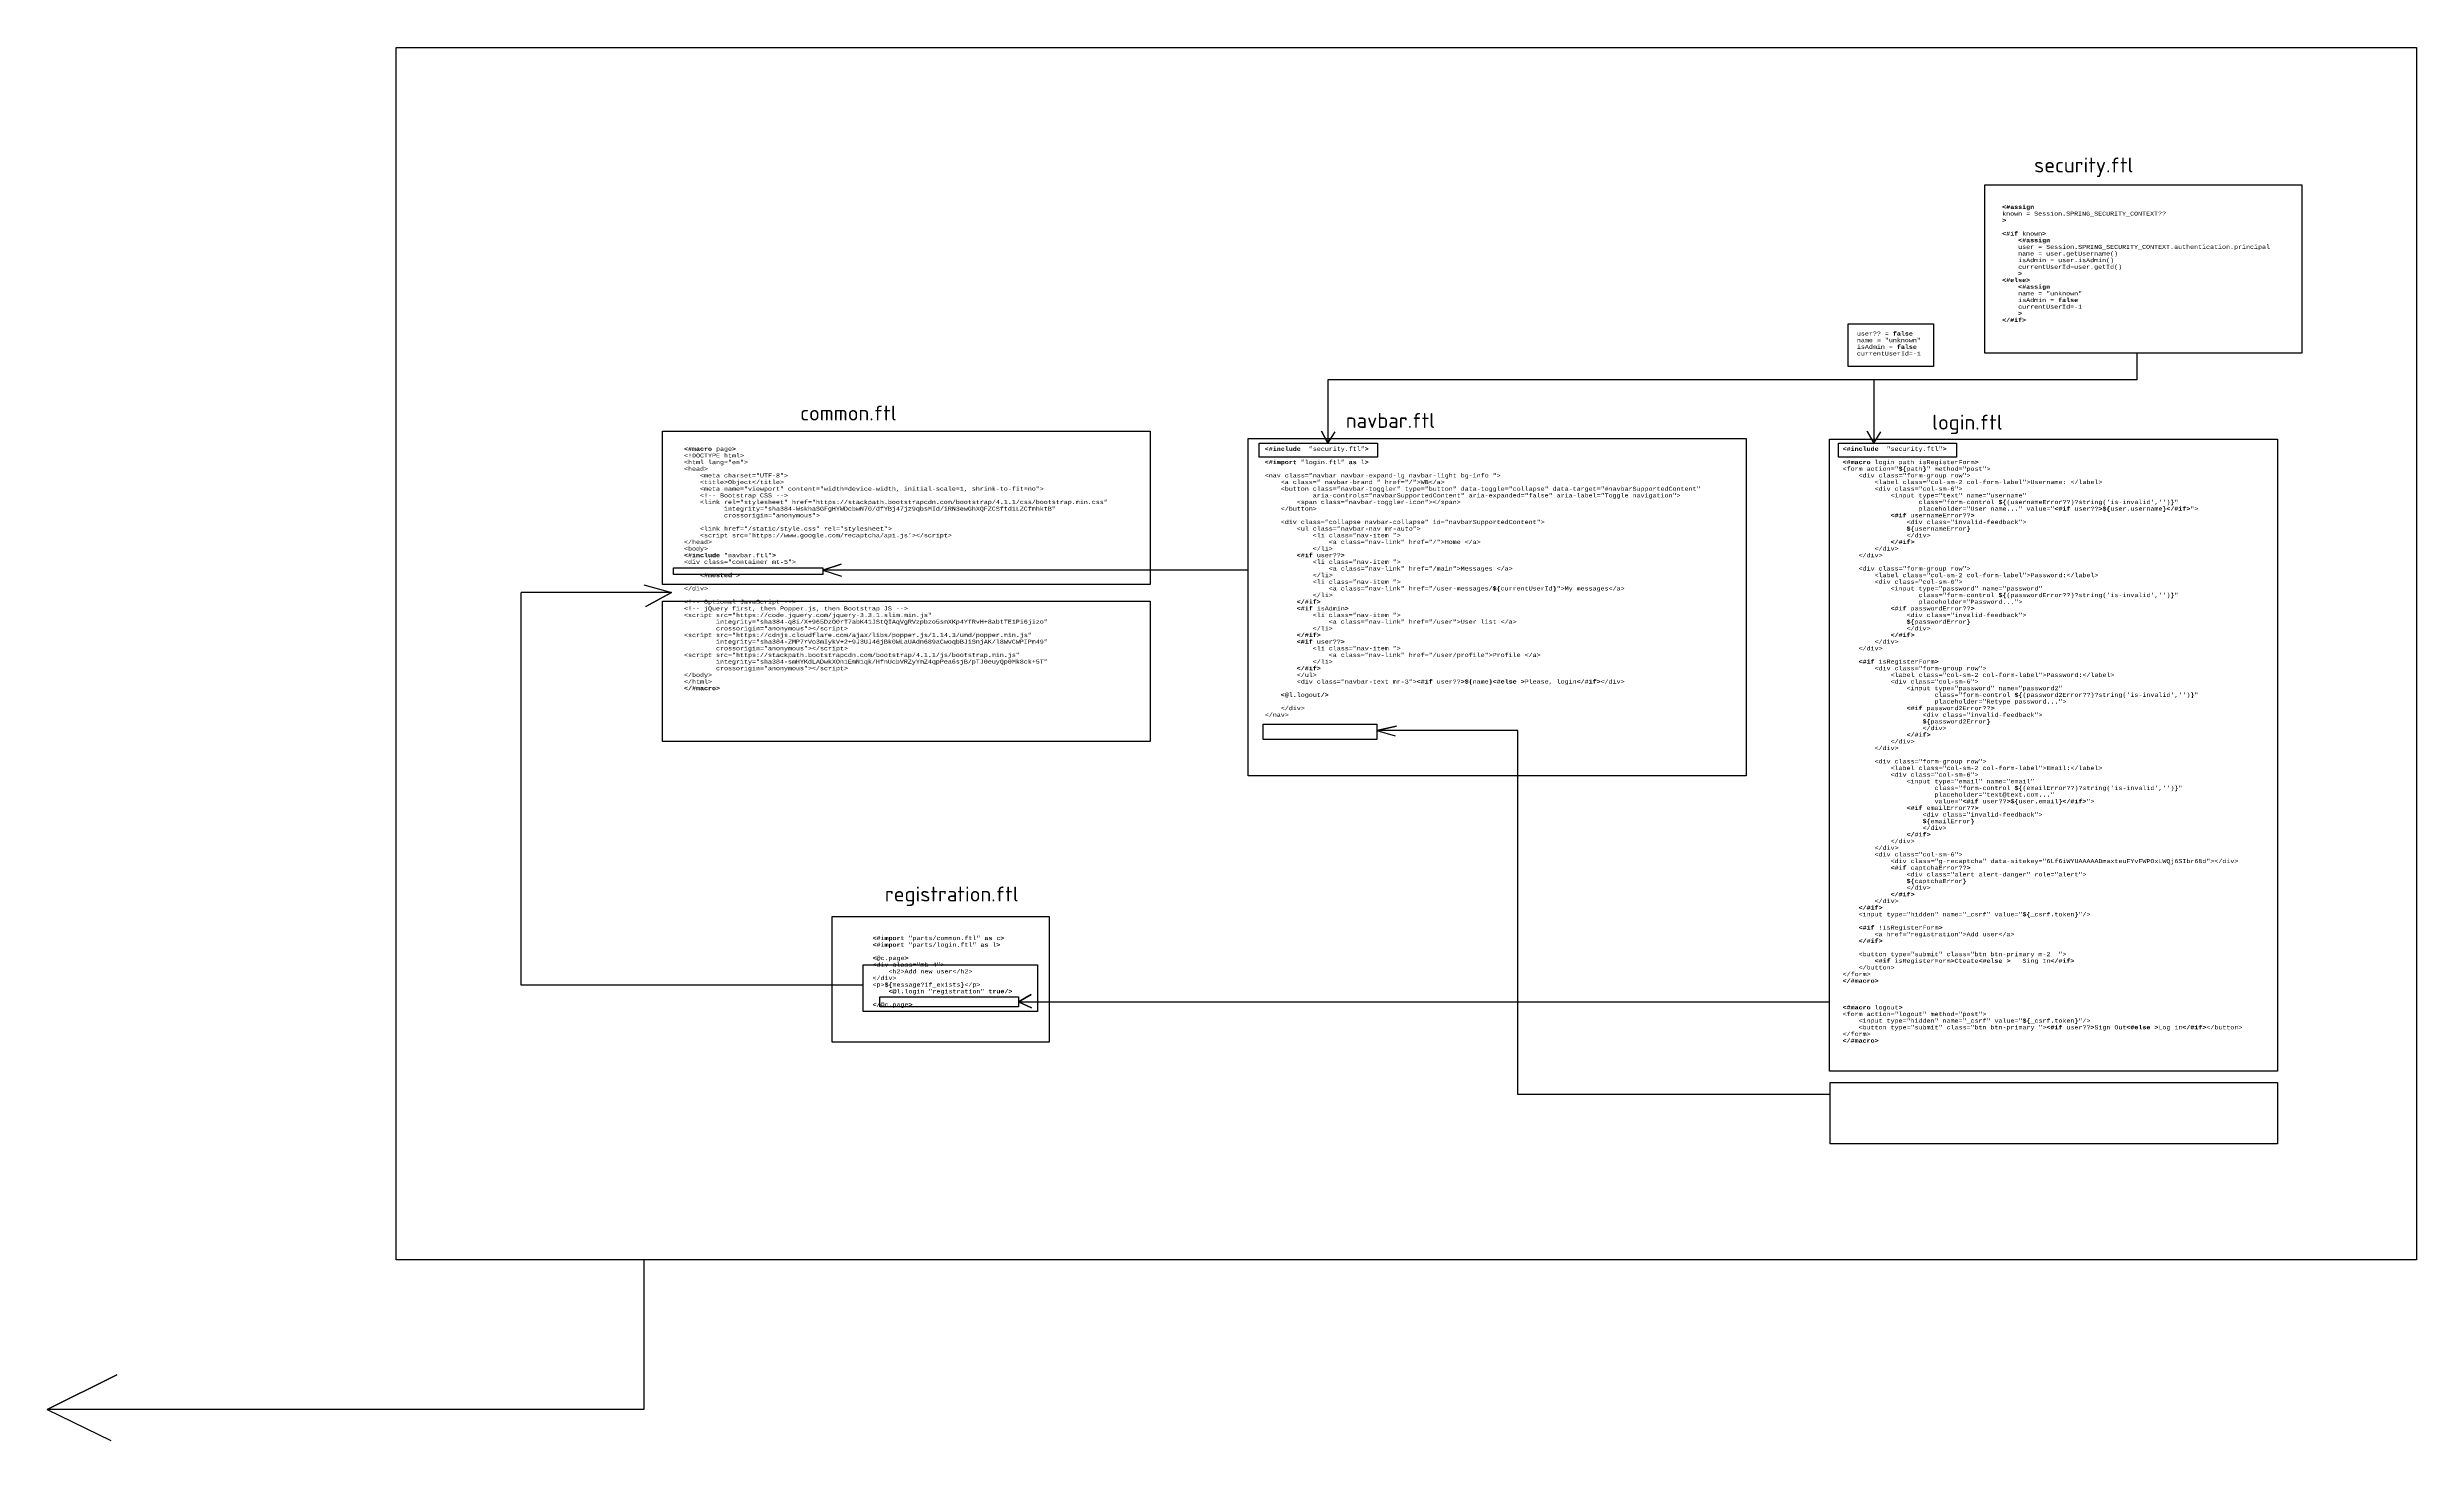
# Model space of a CAD drawing. Header units: millimetres. Extents: x 4991 to 8016, y 2113 to 3730.
# Drawn here: x 6902 to 8016, y 2730 to 3385 of the extents above; entities that cross this region are included whole.
import ezdxf

# ---------------------------------------------------------------- set-up
doc = ezdxf.new("R2010")
doc.units = ezdxf.units.MM
doc.styles.get("Standard").update_dxf_attribs({"font": 'arial.ttf'})

msp = doc.modelspace()

# ---------------------------------------------------------------- linework, layer by layer
at = {"color": 3, "lineweight": 30}
msp.add_line((7124.6, 2943.8), (7124.6, 3128.4), dxfattribs=at)
at = {"color": 4, "lineweight": 30}
msp.add_lwpolyline([(7065.9, 3384.7), (8015.6, 3384.7), (8015.6, 2814.8), (7065.9, 2814.8)], close=True, dxfattribs=at)
at = {"color": 2, "lineweight": 30}
for points in [[(7812.6, 3320.1), (7961.7, 3320.1), (7961.7, 3240.9), (7812.6, 3240.9)], [(7748.4, 3254.7), (7788.5, 3254.7), (7788.5, 3234.7), (7748.4, 3234.7)], [(7471.6, 3198.7), (7527.1, 3198.7), (7527.1, 3192.1), (7471.6, 3192.1)], [(7743.8, 3198.7), (7799.3, 3198.7), (7799.3, 3192.1), (7743.8, 3192.1)]]:
    msp.add_lwpolyline(points, close=True, dxfattribs=at)
for points in [[(7884.1, 3240.9), (7884.1, 3228.4), (7503.9, 3228.4)], [(7503.9, 3228.4), (7503.9, 3198.7), (7500.9, 3204.3), (7503.9, 3198.7), (7507.2, 3204)], [(7760.5, 3228.4), (7760.5, 3198.7), (7757.4, 3204.3), (7760.5, 3198.7), (7763.8, 3204)]]:
    msp.add_lwpolyline(points, dxfattribs=at)
at = {"color": 3, "lineweight": 30}
for points in [[(7191, 3204.3), (7420.3, 3204.3), (7420.3, 3132.2), (7191, 3132.2)], [(7191, 3124.3), (7420.3, 3124.3), (7420.3, 3058.4), (7191, 3058.4)], [(7270.8, 2976.1), (7372.8, 2976.1), (7372.8, 2917.1), (7270.8, 2917.1)], [(7285.4, 2953.4), (7367.4, 2953.4), (7367.4, 2931.4), (7285.4, 2931.4)]]:
    msp.add_lwpolyline(points, close=True, dxfattribs=at)
at = {"color": 1, "lineweight": 30}
for points in [[(7466.3, 3200.8), (7700.5, 3200.8), (7700.5, 3042.3), (7466.3, 3042.3)], [(7196.2, 3140.1), (7266.5, 3140.1), (7266.5, 3136.9), (7196.2, 3136.9)]]:
    msp.add_lwpolyline(points, close=True, dxfattribs=at)
at = {"color": 6, "lineweight": 30}
for points in [[(7739.7, 3200.5), (7950.2, 3200.5), (7950.2, 2903.5), (7739.7, 2903.5)], [(7473.4, 3066.6), (7526.9, 3066.6), (7526.9, 3059.4), (7473.4, 3059.4)], [(7293.3, 2938.4), (7358.4, 2938.4), (7358.4, 2933.6), (7293.3, 2933.6)], [(7740, 2898.1), (7950.2, 2898.1), (7950.2, 2869.3), (7740, 2869.3)]]:
    msp.add_lwpolyline(points, close=True, dxfattribs=at)
at = {"color": 1, "lineweight": 30}
for points in [[(7466.3, 3139), (7266.5, 3139), (7275, 3141.8), (7266.5, 3139), (7275.2, 3136.1)], [(7182.3, 2814.8), (7182.3, 2744.4), (6901.9, 2744.4), (6934.6, 2760.7), (6901.9, 2744.4), (6931.8, 2729.8)]]:
    msp.add_lwpolyline(points, dxfattribs=at)
at = {"color": 3, "lineweight": 30}
for points in [[(7182.3, 3132), (7195.3, 3128.4), (7183.2, 3121.9), (7195.3, 3128.4), (7124.6, 3128.4)], [(7285.4, 2943.8), (7124.6, 2943.8)]]:
    msp.add_lwpolyline(points, dxfattribs=at)
at = {"color": 6, "lineweight": 30}
for points in [[(7740, 2892.5), (7593.2, 2892.5), (7593.2, 3063.5), (7593.2, 3063.5), (7593.2, 3063.5), (7526.9, 3063.5), (7536.1, 3065.6), (7526.9, 3063.5), (7535.5, 3061)], [(7358.4, 2936), (7364.3, 2939.5), (7358.4, 2936), (7364.5, 2933.2), (7358.4, 2936), (7739.7, 2936), (7739.7, 2936)]]:
    msp.add_lwpolyline(points, dxfattribs=at)

# ---------------------------------------------------------------- texts
at = {"attachment_point": 1}
for s, width, insert, char_height in [('{\\fISOCPEUR|b0|i0|c0|p34;security.ftl}', 101.588, (7835.8, 3332.9), 7), ('{\\fCourier New|b1|i0|c204|p49;\\H0.75x;\\C23;\\c3307724;<#assign^J\\fCourier New|b0|i0|c204|p49;\\C9;\\c13023145;known = Session.SPRING_SECURITY_CONTEXT\\C153;\\c12293992;??^J\\fCourier New|b1|i0|c204|p49;\\C23;\\c3307724;>^J^J<#if \\fCourier New|b0|i0|c204|p49;\\C9;\\c13023145;known\\fCourier New|b1|i0|c204|p49;\\C23;\\c3307724;>^J    <#assign^J    \\fCourier New|b0|i0|c204|p49;\\C9;\\c13023145;user = Session.SPRING_SECURITY_CONTEXT.authentication.principal^J    name = user.getUsername()^J    isAdmin = user.isAdmin()^J    currentUserId=user.getId()^J    \\fCourier New|b1|i0|c204|p49;\\C23;\\c3307724;>^J<#else>^J    <#assign^J    \\fCourier New|b0|i0|c204|p49;\\C9;\\c13023145;name = \\C75;\\c5867370;"unknown"^J    \\C9;\\c13023145;isAdmin = \\fCourier New|b1|i0|c204|p49;\\C23;\\c3307724;false^J    \\fCourier New|b0|i0|c204|p49;\\C9;\\c13023145;currentUserId=-\\C153;\\c12293992;1^J    \\fCourier New|b1|i0|c204|p49;\\C23;\\c3307724;>^J</#if>}', 143.169, (7820.8, 3310.6), 2.5), ('{\\fCourier New|b1|i0|c204|p49;\\H0.75x;\\C23;\\c3307724;    \\fCourier New|b0|i0|c204|p49;\\C9;\\c13023145;user\\fCourier New|b0|i0|c0|p49;??\\fCourier New|b0|i0|c204|p49; = \\fCourier New|b1|i0|c0|p49;\\C23;\\c3307724;false\\P\\fCourier New|b1|i0|c204|p49;    \\fCourier New|b0|i0|c204|p49;\\C9;\\c13023145;name = \\C75;\\c5867370;"\\fCourier New|b0|i0|c0|p49;unknown\\fCourier New|b0|i0|c204|p49;"^J    \\C9;\\c13023145;isAdmin = \\fCourier New|b1|i0|c0|p49;\\C23;\\c3307724;false\\fCourier New|b1|i0|c204|p49;^J    \\fCourier New|b0|i0|c204|p49;\\C9;\\c13023145;currentUserId=\\fCourier New|b0|i0|c0|p49;-\\fCourier New|b0|i0|c204|p49;\\C153;\\c12293992;1}', 48.321, (7745, 3251.1), 2.5), ('{\\fISOCPEUR|b0|i0|c0|p34;common.ftl}', 101.588, (7255.8, 3216.3), 7), ('{\\fISOCPEUR|b0|i0|c0|p34;navbar.ftl}', 101.588, (7512.3, 3212.8), 7), ('{\\fISOCPEUR|b0|i0|c0|p34;login.ftl}', 101.588, (7787.9, 3212), 7), ('{\\fCourier New|b1|i0|c204|p49;\\H0.75x;\\C23;\\c3307724;<#macro \\fCourier New|b0|i0|c204|p49;\\C9;\\c13023145;page\\fCourier New|b1|i0|c204|p49;\\C23;\\c3307724;>^J\\fCourier New|b0|i0|c204|p49;\\C43;\\c6995944;<!DOCTYPE \\C9;\\c12237498;html\\C43;\\c6995944;>^J<html \\C9;\\c12237498;lang=\\C73;\\c6406821;"en"\\C43;\\c6995944;>^J<head>^J    <meta \\C9;\\c12237498;charset=\\C73;\\c6406821;"UTF-8"\\C43;\\c6995944;>^J    <title>\\C9;\\c13023145;Object\\C43;\\c6995944;</title>^J    <meta \\C9;\\c12237498;name=\\C73;\\c6406821;"viewport" \\C9;\\c12237498;content=\\C73;\\c6406821;"width=device-width, initial-scale=1, shrink-to-fit=no"\\C43;\\c6995944;>^J    \\C8;<!-- Bootstrap CSS -->^J    \\C43;\\c6995944;<link \\C9;\\c12237498;rel=\\C73;\\c6406821;"stylesheet" \\C9;\\c12237498;href=\\C73;\\c6406821;"https://stackpath.bootstrapcdn.com/bootstrap/4.1.1/css/bootstrap.min.css"^J          \\C9;\\c12237498;integrity=\\C73;\\c6406821;"sha384-WskhaSGFgHYWDcbwN70/dfYBj47jz9qbsMId/iRN3ewGhXQFZCSftd1LZCfmhktB"^J          \\C9;\\c12237498;crossorigin=\\C73;\\c6406821;"anonymous"\\C43;\\c6995944;>^J^J    <link \\C9;\\c12237498;href=\\C73;\\c6406821;"/static/style.css" \\C9;\\c12237498;rel=\\C73;\\c6406821;"stylesheet"\\C43;\\c6995944;>^J    <script \\C9;\\c12237498;src=\\C73;\\c6406821;\'https://www.google.com/recaptcha/api.js\'\\C43;\\c6995944;></script>^J</head>^J<body>^J\\fCourier New|b1|i0|c204|p49;\\C23;\\c3307724;<#include \\fCourier New|b0|i0|c204|p49;\\C75;\\c5867370;"navbar.ftl"\\fCourier New|b1|i0|c204|p49;\\C23;\\c3307724;>^J\\fCourier New|b0|i0|c204|p49;\\C43;\\c6995944;<div \\C9;\\c12237498;class=\\C73;\\c6406821;"container mt-5"\\C43;\\c6995944;>\\fCourier New|b0|i0|c0|p49;\\P\\fCourier New|b0|i0|c204|p49;^J    \\fCourier New|b1|i0|c204|p49;\\C23;\\c3307724;<#nested >\\fCourier New|b1|i0|c0|p49;\\P\\fCourier New|b1|i0|c204|p49;^J\\fCourier New|b0|i0|c204|p49;\\C43;\\c6995944;</div>^J^J\\C8;<!-- Optional JavaScript -->^J<!-- jQuery first, then Popper.js, then Bootstrap JS -->^J\\C43;\\c6995944;<script \\C9;\\c12237498;src=\\C73;\\c6406821;"https://code.jquery.com/jquery-3.3.1.slim.min.js"^J        \\C9;\\c12237498;integrity=\\C73;\\c6406821;"sha384-q8i/X+965DzO0rT7abK41JStQIAqVgRVzpbzo5smXKp4YfRvH+8abtTE1Pi6jizo"^J        \\C9;\\c12237498;crossorigin=\\C73;\\c6406821;"anonymous"\\C43;\\c6995944;></script>^J<script \\C9;\\c12237498;src=\\C73;\\c6406821;"https://cdnjs.cloudflare.com/ajax/libs/popper.js/1.14.3/umd/popper.min.js"^J        \\C9;\\c12237498;integrity=\\C73;\\c6406821;"sha384-ZMP7rVo3mIykV+2+9J3UJ46jBk0WLaUAdn689aCwoqbBJiSnjAK/l8WvCWPIPm49"^J        \\C9;\\c12237498;crossorigin=\\C73;\\c6406821;"anonymous"\\C43;\\c6995944;></script>^J<script \\C9;\\c12237498;src=\\C73;\\c6406821;"https://stackpath.bootstrapcdn.com/bootstrap/4.1.1/js/bootstrap.min.js"^J        \\C9;\\c12237498;integrity=\\C73;\\c6406821;"sha384-smHYKdLADwkXOn1EmN1qk/HfnUcbVRZyYmZ4qpPea6sjB/pTJ0euyQp0Mk8ck+5T"^J        \\C9;\\c12237498;crossorigin=\\C73;\\c6406821;"anonymous"\\C43;\\c6995944;></script>^J</body>^J</html>^J\\fCourier New|b1|i0|c204|p49;\\C23;\\c3307724;</#macro>}', 266.319, (7201.2, 3196.9), 2.5), ('{\\fCourier New|b1|i0|c204|p49;\\H0.75x;\\C23;\\c3307724;<#include  \\fCourier New|b0|i0|c204|p49;\\C75;\\c5867370;"security.ftl"\\fCourier New|b1|i0|c204|p49;\\C23;\\c3307724;>\\fCourier New|b1|i0|c0|p49;\\P\\fCourier New|b1|i0|c204|p49;^J<#import \\fCourier New|b0|i0|c204|p49;\\C75;\\c5867370;"login.ftl" \\fCourier New|b1|i0|c204|p49;\\C23;\\c3307724;as \\fCourier New|b0|i0|c204|p49;\\C9;\\c13023145;l\\fCourier New|b1|i0|c204|p49;\\C23;\\c3307724;>^J^J\\fCourier New|b0|i0|c204|p49;\\C43;\\c6995944;<nav \\C9;\\c12237498;class=\\C73;\\c6406821;"navbar navbar-expand-lg navbar-light bg-info "\\C43;\\c6995944;>^J    <a \\C9;\\c12237498;class=\\C73;\\c6406821;" navbar-brand " \\C9;\\c12237498;href=\\C73;\\c6406821;"/"\\C43;\\c6995944;>\\C9;\\c13023145;WB\\C43;\\c6995944;</a>^J    <button \\C9;\\c12237498;class=\\C73;\\c6406821;"navbar-toggler" \\C9;\\c12237498;type=\\C73;\\c6406821;"button" \\C9;\\c12237498;data-toggle=\\C73;\\c6406821;"collapse" \\C9;\\c12237498;data-target=\\C73;\\c6406821;"#navbarSupportedContent"^J            \\C9;\\c12237498;aria-controls=\\C73;\\c6406821;"navbarSupportedContent" \\C9;\\c12237498;aria-expanded=\\C73;\\c6406821;"false" \\C9;\\c12237498;aria-label=\\C73;\\c6406821;"Toggle navigation"\\C43;\\c6995944;>^J        <span \\C9;\\c12237498;class=\\C73;\\c6406821;"navbar-toggler-icon"\\C43;\\c6995944;></span>^J    </button>^J^J    <div \\C9;\\c12237498;class=\\C73;\\c6406821;"collapse navbar-collapse" \\C9;\\c12237498;id=\\C73;\\c6406821;"navbarSupportedContent"\\C43;\\c6995944;>^J        <ul \\C9;\\c12237498;class=\\C73;\\c6406821;"navbar-nav mr-auto"\\C43;\\c6995944;>^J            <li \\C9;\\c12237498;class=\\C73;\\c6406821;"nav-item "\\C43;\\c6995944;>^J                <a \\C9;\\c12237498;class=\\C73;\\c6406821;"nav-link" \\C9;\\c12237498;href=\\C73;\\c6406821;"/"\\C43;\\c6995944;>\\C9;\\c13023145;Home \\C43;\\c6995944;</a>^J            </li>^J        \\fCourier New|b1|i0|c204|p49;\\C23;\\c3307724;<#if \\fCourier New|b0|i0|c204|p49;\\C9;\\c13023145;user\\C153;\\c12293992;??\\fCourier New|b1|i0|c204|p49;\\C23;\\c3307724;>^J            \\fCourier New|b0|i0|c204|p49;\\C43;\\c6995944;<li \\C9;\\c12237498;class=\\C73;\\c6406821;"nav-item "\\C43;\\c6995944;>^J                <a \\C9;\\c12237498;class=\\C73;\\c6406821;"nav-link" \\C9;\\c12237498;href=\\C73;\\c6406821;"/main"\\C43;\\c6995944;>\\C9;\\c13023145;Messages \\C43;\\c6995944;</a>^J            </li>^J            <li \\C9;\\c12237498;class=\\C73;\\c6406821;"nav-item "\\C43;\\c6995944;>^J                <a \\C9;\\c12237498;class=\\C73;\\c6406821;"nav-link" \\C9;\\c12237498;href=\\C73;\\c6406821;"/user-messages/\\fCourier New|b1|i0|c204|p49;\\C23;\\c3307724;$\\{\\fCourier New|b0|i0|c204|p49;\\C9;\\c13023145;currentUserId\\fCourier New|b1|i0|c204|p49;\\C23;\\c3307724;\\}\\fCourier New|b0|i0|c204|p49;\\C73;\\c6406821;"\\C43;\\c6995944;>\\C9;\\c13023145;My messages\\C43;\\c6995944;</a>^J            </li>^J        \\fCourier New|b1|i0|c204|p49;\\C23;\\c3307724;</#if>^J        <#if \\fCourier New|b0|i0|c204|p49;\\C9;\\c13023145;isAdmin\\fCourier New|b1|i0|c204|p49;\\C23;\\c3307724;>^J            \\fCourier New|b0|i0|c204|p49;\\C43;\\c6995944;<li \\C9;\\c12237498;class=\\C73;\\c6406821;"nav-item "\\C43;\\c6995944;>^J                <a \\C9;\\c12237498;class=\\C73;\\c6406821;"nav-link" \\C9;\\c12237498;href=\\C73;\\c6406821;"/user"\\C43;\\c6995944;>\\C9;\\c13023145;User list \\C43;\\c6995944;</a>^J            </li>^J        \\fCourier New|b1|i0|c204|p49;\\C23;\\c3307724;</#if>^J        <#if \\fCourier New|b0|i0|c204|p49;\\C9;\\c13023145;user\\C153;\\c12293992;??\\fCourier New|b1|i0|c204|p49;\\C23;\\c3307724;>^J            \\fCourier New|b0|i0|c204|p49;\\C43;\\c6995944;<li \\C9;\\c12237498;class=\\C73;\\c6406821;"nav-item "\\C43;\\c6995944;>^J                <a \\C9;\\c12237498;class=\\C73;\\c6406821;"nav-link" \\C9;\\c12237498;href=\\C73;\\c6406821;"/user/profile"\\C43;\\c6995944;>\\C9;\\c13023145;Profile \\C43;\\c6995944;</a>^J            </li>^J        \\fCourier New|b1|i0|c204|p49;\\C23;\\c3307724;</#if>^J        \\fCourier New|b0|i0|c204|p49;\\C43;\\c6995944;</ul>^J        <div \\C9;\\c12237498;class=\\C73;\\c6406821;"navbar-text mr-3"\\C43;\\c6995944;>\\fCourier New|b1|i0|c204|p49;\\C23;\\c3307724;<#if \\fCourier New|b0|i0|c204|p49;\\C9;\\c13023145;user\\C153;\\c12293992;??\\fCourier New|b1|i0|c204|p49;\\C23;\\c3307724;>$\\{\\fCourier New|b0|i0|c204|p49;\\C9;\\c13023145;name\\fCourier New|b1|i0|c204|p49;\\C23;\\c3307724;\\}<#else >\\fCourier New|b0|i0|c204|p49;\\C9;\\c13023145;Please, login\\fCourier New|b1|i0|c204|p49;\\C23;\\c3307724;</#if>\\fCourier New|b0|i0|c204|p49;\\C43;\\c6995944;</div>\\fCourier New|b0|i0|c0|p49;\\P\\fCourier New|b0|i0|c204|p49;^J    \\fCourier New|b1|i0|c204|p49;\\C23;\\c3307724;<@\\fCourier New|b0|i0|c204|p49;\\C9;\\c13023145;l.logout\\fCourier New|b1|i0|c204|p49;\\C23;\\c3307724;/>\\fCourier New|b1|i0|c0|p49;\\P\\fCourier New|b1|i0|c204|p49;^J    \\fCourier New|b0|i0|c204|p49;\\C43;\\c6995944;</div>^J</nav>}', 268.382, (7474.2, 3196.9), 2.5), ('{\\fCourier New|b1|i0|c204|p49;\\H0.75x;\\C23;\\c3307724;<#include  \\fCourier New|b0|i0|c204|p49;\\C75;\\c5867370;"security.ftl"\\fCourier New|b1|i0|c204|p49;\\C23;\\c3307724;>\\fCourier New|b1|i0|c0|p49;\\P\\P\\fCourier New|b1|i0|c204|p49;<#macro \\fCourier New|b0|i0|c204|p49;\\C9;\\c13023145;login path isRegisterForm\\fCourier New|b1|i0|c204|p49;\\C23;\\c3307724;>^J\\fCourier New|b0|i0|c204|p49;\\C43;\\c6995944;<form \\C9;\\c12237498;action=\\C73;\\c6406821;"\\fCourier New|b1|i0|c204|p49;\\C23;\\c3307724;$\\{\\fCourier New|b0|i0|c204|p49;\\C9;\\c13023145;path\\fCourier New|b1|i0|c204|p49;\\C23;\\c3307724;\\}\\fCourier New|b0|i0|c204|p49;\\C73;\\c6406821;" \\C9;\\c12237498;method=\\C73;\\c6406821;"post"\\C43;\\c6995944;>^J    <div \\C9;\\c12237498;class=\\C73;\\c6406821;"form-group row"\\C43;\\c6995944;>^J        <label \\C9;\\c12237498;class=\\C73;\\c6406821;"col-sm-2 col-form-label"\\C43;\\c6995944;>\\C9;\\c13023145;Username: \\C43;\\c6995944;</label>^J        <div \\C9;\\c12237498;class=\\C73;\\c6406821;"col-sm-6"\\C43;\\c6995944;>^J            <input \\C9;\\c12237498;type=\\C73;\\c6406821;"text" \\C9;\\c12237498;name=\\C73;\\c6406821;"username"^J                   \\C9;\\c12237498;class=\\C73;\\c6406821;"form-control \\fCourier New|b1|i0|c204|p49;\\C23;\\c3307724;$\\{\\fCourier New|b0|i0|c204|p49;\\C9;\\c13023145;(usernameError\\C153;\\c12293992;??\\C9;\\c13023145;)\\C153;\\c12293992;?\\C9;\\c13023145;string(\\C75;\\c5867370;\'is-invalid\'\\C23;\\c3307724;,\\C75;\\c5867370;\'\'\\C9;\\c13023145;)\\fCourier New|b1|i0|c204|p49;\\C23;\\c3307724;\\}\\fCourier New|b0|i0|c204|p49;\\C73;\\c6406821;"^J                   \\C9;\\c12237498;placeholder=\\C73;\\c6406821;"User name..." \\C9;\\c12237498;value=\\C73;\\c6406821;"\\fCourier New|b1|i0|c204|p49;\\C23;\\c3307724;<#if \\fCourier New|b0|i0|c204|p49;\\C9;\\c13023145;user\\C153;\\c12293992;??\\fCourier New|b1|i0|c204|p49;\\C23;\\c3307724;>$\\{\\fCourier New|b0|i0|c204|p49;\\C9;\\c13023145;user.username\\fCourier New|b1|i0|c204|p49;\\C23;\\c3307724;\\}</#if>\\fCourier New|b0|i0|c204|p49;\\C73;\\c6406821;"\\C43;\\c6995944;>^J            \\fCourier New|b1|i0|c204|p49;\\C23;\\c3307724;<#if \\fCourier New|b0|i0|c204|p49;\\C9;\\c13023145;usernameError\\C153;\\c12293992;??\\fCourier New|b1|i0|c204|p49;\\C23;\\c3307724;>^J                \\fCourier New|b0|i0|c204|p49;\\C43;\\c6995944;<div \\C9;\\c12237498;class=\\C73;\\c6406821;"invalid-feedback"\\C43;\\c6995944;>^J                \\fCourier New|b1|i0|c204|p49;\\C23;\\c3307724;$\\{\\fCourier New|b0|i0|c204|p49;\\C9;\\c13023145;usernameError\\fCourier New|b1|i0|c204|p49;\\C23;\\c3307724;\\}^J                \\fCourier New|b0|i0|c204|p49;\\C43;\\c6995944;</div>^J            \\fCourier New|b1|i0|c204|p49;\\C23;\\c3307724;</#if>^J        \\fCourier New|b0|i0|c204|p49;\\C43;\\c6995944;</div>^J    </div>^J^J    <div \\C9;\\c12237498;class=\\C73;\\c6406821;"form-group row"\\C43;\\c6995944;>^J        <label \\C9;\\c12237498;class=\\C73;\\c6406821;"col-sm-2 col-form-label"\\C43;\\c6995944;>\\C9;\\c13023145;Password:\\C43;\\c6995944;</label>^J        <div \\C9;\\c12237498;class=\\C73;\\c6406821;"col-sm-6"\\C43;\\c6995944;>^J            <input \\C9;\\c12237498;type=\\C73;\\c6406821;"password" \\C9;\\c12237498;name=\\C73;\\c6406821;"password"^J                   \\C9;\\c12237498;class=\\C73;\\c6406821;"form-control \\fCourier New|b1|i0|c204|p49;\\C23;\\c3307724;$\\{\\fCourier New|b0|i0|c204|p49;\\C9;\\c13023145;(passwordError\\C153;\\c12293992;??\\C9;\\c13023145;)\\C153;\\c12293992;?\\C9;\\c13023145;string(\\C75;\\c5867370;\'is-invalid\'\\C23;\\c3307724;,\\C75;\\c5867370;\'\'\\C9;\\c13023145;)\\fCourier New|b1|i0|c204|p49;\\C23;\\c3307724;\\}\\fCourier New|b0|i0|c204|p49;\\C73;\\c6406821;"^J                   \\C9;\\c12237498;placeholder=\\C73;\\c6406821;"Password..."\\C43;\\c6995944;>^J            \\fCourier New|b1|i0|c204|p49;\\C23;\\c3307724;<#if \\fCourier New|b0|i0|c204|p49;\\C9;\\c13023145;passwordError\\C153;\\c12293992;??\\fCourier New|b1|i0|c204|p49;\\C23;\\c3307724;>^J                \\fCourier New|b0|i0|c204|p49;\\C43;\\c6995944;<div \\C9;\\c12237498;class=\\C73;\\c6406821;"invalid-feedback"\\C43;\\c6995944;>^J                \\fCourier New|b1|i0|c204|p49;\\C23;\\c3307724;$\\{\\fCourier New|b0|i0|c204|p49;\\C9;\\c13023145;passwordError\\fCourier New|b1|i0|c204|p49;\\C23;\\c3307724;\\}^J                \\fCourier New|b0|i0|c204|p49;\\C43;\\c6995944;</div>^J            \\fCourier New|b1|i0|c204|p49;\\C23;\\c3307724;</#if>^J        \\fCourier New|b0|i0|c204|p49;\\C43;\\c6995944;</div>^J    </div>^J^J    \\fCourier New|b1|i0|c204|p49;\\C23;\\c3307724;<#if \\fCourier New|b0|i0|c204|p49;\\C9;\\c13023145;isRegisterForm\\fCourier New|b1|i0|c204|p49;\\C23;\\c3307724;>^J        \\fCourier New|b0|i0|c204|p49;\\C43;\\c6995944;<div \\C9;\\c12237498;class=\\C73;\\c6406821;"form-group row"\\C43;\\c6995944;>^J            <label \\C9;\\c12237498;class=\\C73;\\c6406821;"col-sm-2 col-form-label"\\C43;\\c6995944;>\\C9;\\c13023145;Password:\\C43;\\c6995944;</label>^J            <div \\C9;\\c12237498;class=\\C73;\\c6406821;"col-sm-6"\\C43;\\c6995944;>^J                <input \\C9;\\c12237498;type=\\C73;\\c6406821;"password" \\C9;\\c12237498;name=\\C73;\\c6406821;"password2"^J                       \\C9;\\c12237498;class=\\C73;\\c6406821;"form-control \\fCourier New|b1|i0|c204|p49;\\C23;\\c3307724;$\\{\\fCourier New|b0|i0|c204|p49;\\C9;\\c13023145;(password2Error\\C153;\\c12293992;??\\C9;\\c13023145;)\\C153;\\c12293992;?\\C9;\\c13023145;string(\\C75;\\c5867370;\'is-invalid\'\\C23;\\c3307724;,\\C75;\\c5867370;\'\'\\C9;\\c13023145;)\\fCourier New|b1|i0|c204|p49;\\C23;\\c3307724;\\}\\fCourier New|b0|i0|c204|p49;\\C73;\\c6406821;"^J                       \\C9;\\c12237498;placeholder=\\C73;\\c6406821;"Retype password..."\\C43;\\c6995944;>^J                \\fCourier New|b1|i0|c204|p49;\\C23;\\c3307724;<#if \\fCourier New|b0|i0|c204|p49;\\C9;\\c13023145;password2Error\\C153;\\c12293992;??\\fCourier New|b1|i0|c204|p49;\\C23;\\c3307724;>^J                    \\fCourier New|b0|i0|c204|p49;\\C43;\\c6995944;<div \\C9;\\c12237498;class=\\C73;\\c6406821;"invalid-feedback"\\C43;\\c6995944;>^J                    \\fCourier New|b1|i0|c204|p49;\\C23;\\c3307724;$\\{\\fCourier New|b0|i0|c204|p49;\\C9;\\c13023145;password2Error\\fCourier New|b1|i0|c204|p49;\\C23;\\c3307724;\\}^J                    \\fCourier New|b0|i0|c204|p49;\\C43;\\c6995944;</div>^J                \\fCourier New|b1|i0|c204|p49;\\C23;\\c3307724;</#if>^J            \\fCourier New|b0|i0|c204|p49;\\C43;\\c6995944;</div>^J        </div>^J^J        <div \\C9;\\c12237498;class=\\C73;\\c6406821;"form-group row"\\C43;\\c6995944;>^J            <label \\C9;\\c12237498;class=\\C73;\\c6406821;"col-sm-2 col-form-label"\\C43;\\c6995944;>\\C9;\\c13023145;Email:\\C43;\\c6995944;</label>^J            <div \\C9;\\c12237498;class=\\C73;\\c6406821;"col-sm-6"\\C43;\\c6995944;>^J                <input \\C9;\\c12237498;type=\\C73;\\c6406821;"email" \\C9;\\c12237498;name=\\C73;\\c6406821;"email"^J                       \\C9;\\c12237498;class=\\C73;\\c6406821;"form-control \\fCourier New|b1|i0|c204|p49;\\C23;\\c3307724;$\\{\\fCourier New|b0|i0|c204|p49;\\C9;\\c13023145;(emailError\\C153;\\c12293992;??\\C9;\\c13023145;)\\C153;\\c12293992;?\\C9;\\c13023145;string(\\C75;\\c5867370;\'is-invalid\'\\C23;\\c3307724;,\\C75;\\c5867370;\'\'\\C9;\\c13023145;)\\fCourier New|b1|i0|c204|p49;\\C23;\\c3307724;\\}\\fCourier New|b0|i0|c204|p49;\\C73;\\c6406821;"^J                       \\C9;\\c12237498;placeholder=\\C73;\\c6406821;"text@text.com..."^J                       \\C9;\\c12237498;value=\\C73;\\c6406821;"\\fCourier New|b1|i0|c204|p49;\\C23;\\c3307724;<#if \\fCourier New|b0|i0|c204|p49;\\C9;\\c13023145;user\\C153;\\c12293992;??\\fCourier New|b1|i0|c204|p49;\\C23;\\c3307724;>$\\{\\fCourier New|b0|i0|c204|p49;\\C9;\\c13023145;user.email\\fCourier New|b1|i0|c204|p49;\\C23;\\c3307724;\\}</#if>\\fCourier New|b0|i0|c204|p49;\\C73;\\c6406821;"\\C43;\\c6995944;>^J                \\fCourier New|b1|i0|c204|p49;\\C23;\\c3307724;<#if \\fCourier New|b0|i0|c204|p49;\\C9;\\c13023145;emailError\\C153;\\c12293992;??\\fCourier New|b1|i0|c204|p49;\\C23;\\c3307724;>^J                    \\fCourier New|b0|i0|c204|p49;\\C43;\\c6995944;<div \\C9;\\c12237498;class=\\C73;\\c6406821;"invalid-feedback"\\C43;\\c6995944;>^J                    \\fCourier New|b1|i0|c204|p49;\\C23;\\c3307724;$\\{\\fCourier New|b0|i0|c204|p49;\\C9;\\c13023145;emailError\\fCourier New|b1|i0|c204|p49;\\C23;\\c3307724;\\}^J                    \\fCourier New|b0|i0|c204|p49;\\C43;\\c6995944;</div>^J                \\fCourier New|b1|i0|c204|p49;\\C23;\\c3307724;</#if>^J            \\fCourier New|b0|i0|c204|p49;\\C43;\\c6995944;</div>^J        </div>^J        <div \\C9;\\c12237498;class=\\C73;\\c6406821;"col-sm-6"\\C43;\\c6995944;>^J            <div \\C9;\\c12237498;class=\\C73;\\c6406821;"g-recaptcha" \\C9;\\c12237498;data-sitekey=\\C73;\\c6406821;"6Lf6iWYUAAAAADmaxteuFYvFWPOxLWQj6SIbr68d"\\C43;\\c6995944;></div>^J            \\fCourier New|b1|i0|c204|p49;\\C23;\\c3307724;<#if \\fCourier New|b0|i0|c204|p49;\\C9;\\c13023145;captchaError\\C153;\\c12293992;??\\fCourier New|b1|i0|c204|p49;\\C23;\\c3307724;>^J                \\fCourier New|b0|i0|c204|p49;\\C43;\\c6995944;<div \\C9;\\c12237498;class=\\C73;\\c6406821;"alert alert-danger" \\C9;\\c12237498;role=\\C73;\\c6406821;"alert"\\C43;\\c6995944;>^J                \\fCourier New|b1|i0|c204|p49;\\C23;\\c3307724;$\\{\\fCourier New|b0|i0|c204|p49;\\C9;\\c13023145;captchaError\\fCourier New|b1|i0|c204|p49;\\C23;\\c3307724;\\}^J                \\fCourier New|b0|i0|c204|p49;\\C43;\\c6995944;</div>^J            \\fCourier New|b1|i0|c204|p49;\\C23;\\c3307724;</#if>^J        \\fCourier New|b0|i0|c204|p49;\\C43;\\c6995944;</div>^J    \\fCourier New|b1|i0|c204|p49;\\C23;\\c3307724;</#if>^J    \\fCourier New|b0|i0|c204|p49;\\C43;\\c6995944;<input \\C9;\\c12237498;type=\\C73;\\c6406821;"hidden" \\C9;\\c12237498;name=\\C73;\\c6406821;"_csrf" \\C9;\\c12237498;value=\\C73;\\c6406821;"\\fCourier New|b1|i0|c204|p49;\\C23;\\c3307724;$\\{\\fCourier New|b0|i0|c204|p49;\\C9;\\c13023145;_csrf.token\\fCourier New|b1|i0|c204|p49;\\C23;\\c3307724;\\}\\fCourier New|b0|i0|c204|p49;\\C73;\\c6406821;"\\C43;\\c6995944;/>^J^J    \\fCourier New|b1|i0|c204|p49;\\C23;\\c3307724;<#if \\fCourier New|b0|i0|c204|p49;\\C153;\\c12293992;!\\C9;\\c13023145;isRegisterForm\\fCourier New|b1|i0|c204|p49;\\C23;\\c3307724;>^J        \\fCourier New|b0|i0|c204|p49;\\C43;\\c6995944;<a \\C9;\\c12237498;href=\\C73;\\c6406821;"registration"\\C43;\\c6995944;>\\C9;\\c13023145;Add user\\C43;\\c6995944;</a>^J    \\fCourier New|b1|i0|c204|p49;\\C23;\\c3307724;</#if>^J^J    \\fCourier New|b0|i0|c204|p49;\\C43;\\c6995944;<button \\C9;\\c12237498;type=\\C73;\\c6406821;"submit" \\C9;\\c12237498;class=\\C73;\\c6406821;"btn btn-primary m-2  "\\C43;\\c6995944;>^J        \\fCourier New|b1|i0|c204|p49;\\C23;\\c3307724;<#if \\fCourier New|b0|i0|c204|p49;\\C9;\\c13023145;isRegisterForm\\fCourier New|b1|i0|c204|p49;\\C23;\\c3307724;>\\fCourier New|b0|i0|c204|p49;\\C9;\\c13023145;Cteate\\fCourier New|b1|i0|c204|p49;\\C23;\\c3307724;<#else >   \\fCourier New|b0|i0|c204|p49;\\C9;\\c13023145;Sing In\\fCourier New|b1|i0|c204|p49;\\C23;\\c3307724;</#if>^J    \\fCourier New|b0|i0|c204|p49;\\C43;\\c6995944;</button>^J</form>^J\\fCourier New|b1|i0|c204|p49;\\C23;\\c3307724;</#macro>\\fCourier New|b1|i0|c0|p49;\\P\\P\\fCourier New|b1|i0|c204|p49;^J^J<#macro \\fCourier New|b0|i0|c204|p49;\\C9;\\c13023145;logout\\fCourier New|b1|i0|c204|p49;\\C23;\\c3307724;>^J\\fCourier New|b0|i0|c204|p49;\\C43;\\c6995944;<form \\C9;\\c12237498;action=\\C73;\\c6406821;"logout" \\C9;\\c12237498;method=\\C73;\\c6406821;"post"\\C43;\\c6995944;>^J    <input \\C9;\\c12237498;type=\\C73;\\c6406821;"hidden" \\C9;\\c12237498;name=\\C73;\\c6406821;"_csrf" \\C9;\\c12237498;value=\\C73;\\c6406821;"\\fCourier New|b1|i0|c204|p49;\\C23;\\c3307724;$\\{\\fCourier New|b0|i0|c204|p49;\\C9;\\c13023145;_csrf.token\\fCourier New|b1|i0|c204|p49;\\C23;\\c3307724;\\}\\fCourier New|b0|i0|c204|p49;\\C73;\\c6406821;"\\C43;\\c6995944;/>^J    <button \\C9;\\c12237498;type=\\C73;\\c6406821;"submit" \\C9;\\c12237498;class=\\C73;\\c6406821;"btn btn-primary "\\C43;\\c6995944;>\\fCourier New|b1|i0|c204|p49;\\C23;\\c3307724;<#if \\fCourier New|b0|i0|c204|p49;\\C9;\\c13023145;user\\C153;\\c12293992;??\\fCourier New|b1|i0|c204|p49;\\C23;\\c3307724;>\\fCourier New|b0|i0|c204|p49;\\C9;\\c13023145;Sign Out\\fCourier New|b1|i0|c204|p49;\\C23;\\c3307724;<#else >\\fCourier New|b0|i0|c204|p49;\\C9;\\c13023145;Log in\\fCourier New|b1|i0|c204|p49;\\C23;\\c3307724;</#if>\\fCourier New|b0|i0|c204|p49;\\C43;\\c6995944;</button>^J</form>^J\\fCourier New|b1|i0|c204|p49;\\C23;\\c3307724;</#macro>}', 231.468, (7745.8, 3196.9), 2.5), ('{\\fISOCPEUR|b0|i0|c0|p34;registration.ftl}', 101.588, (7295.6, 2990.2), 7), ('{\\fCourier New|b1|i0|c204|p49;\\H0.75x;\\C23;\\c3307724;<#import \\fCourier New|b0|i0|c204|p49;\\C75;\\c5867370;"parts/common.ftl" \\fCourier New|b1|i0|c204|p49;\\C23;\\c3307724;as \\fCourier New|b0|i0|c204|p49;\\C9;\\c13023145;c\\fCourier New|b1|i0|c204|p49;\\C23;\\c3307724;>^J<#import \\fCourier New|b0|i0|c204|p49;\\C75;\\c5867370;"parts/login.ftl" \\fCourier New|b1|i0|c204|p49;\\C23;\\c3307724;as \\fCourier New|b0|i0|c204|p49;\\C9;\\c13023145;l\\fCourier New|b1|i0|c204|p49;\\C23;\\c3307724;>^J^J<@\\fCourier New|b0|i0|c204|p49;\\C9;\\c13023145;c.page\\fCourier New|b1|i0|c204|p49;\\C23;\\c3307724;>^J\\fCourier New|b0|i0|c204|p49;\\C43;\\c6995944;<div \\C9;\\c12237498;class=\\C73;\\c6406821;"mb-4"\\C43;\\c6995944;>^J    <h2>\\C9;\\c13023145;Add new user\\C43;\\c6995944;</h2>^J</div>^J<p>\\fCourier New|b1|i0|c204|p49;\\C23;\\c3307724;$\\{\\fCourier New|b0|i0|c204|p49;\\C9;\\c13023145;message\\C153;\\c12293992;?\\C9;\\c13023145;if_exists\\fCourier New|b1|i0|c204|p49;\\C23;\\c3307724;\\}\\fCourier New|b0|i0|c204|p49;\\C43;\\c6995944;</p>^J    \\fCourier New|b1|i0|c204|p49;\\C23;\\c3307724;<@\\fCourier New|b0|i0|c204|p49;\\C9;\\c13023145;l.login \\C75;\\c5867370;"registration" \\fCourier New|b1|i0|c204|p49;\\C23;\\c3307724;true/>\\fCourier New|b1|i0|c0|p49;\\P\\fCourier New|b1|i0|c204|p49;^J</@\\fCourier New|b0|i0|c204|p49;\\C9;\\c13023145;c.page\\fCourier New|b1|i0|c204|p49;\\C23;\\c3307724;>}', 164.631, (7289.8, 2966.9), 2.5)]:
    msp.add_mtext_dynamic_manual_height_columns(s, width=width, gutter_width=12.5, heights=[0], dxfattribs=dict(at, insert=insert, char_height=char_height))

doc.saveas('drawing.dxf')
